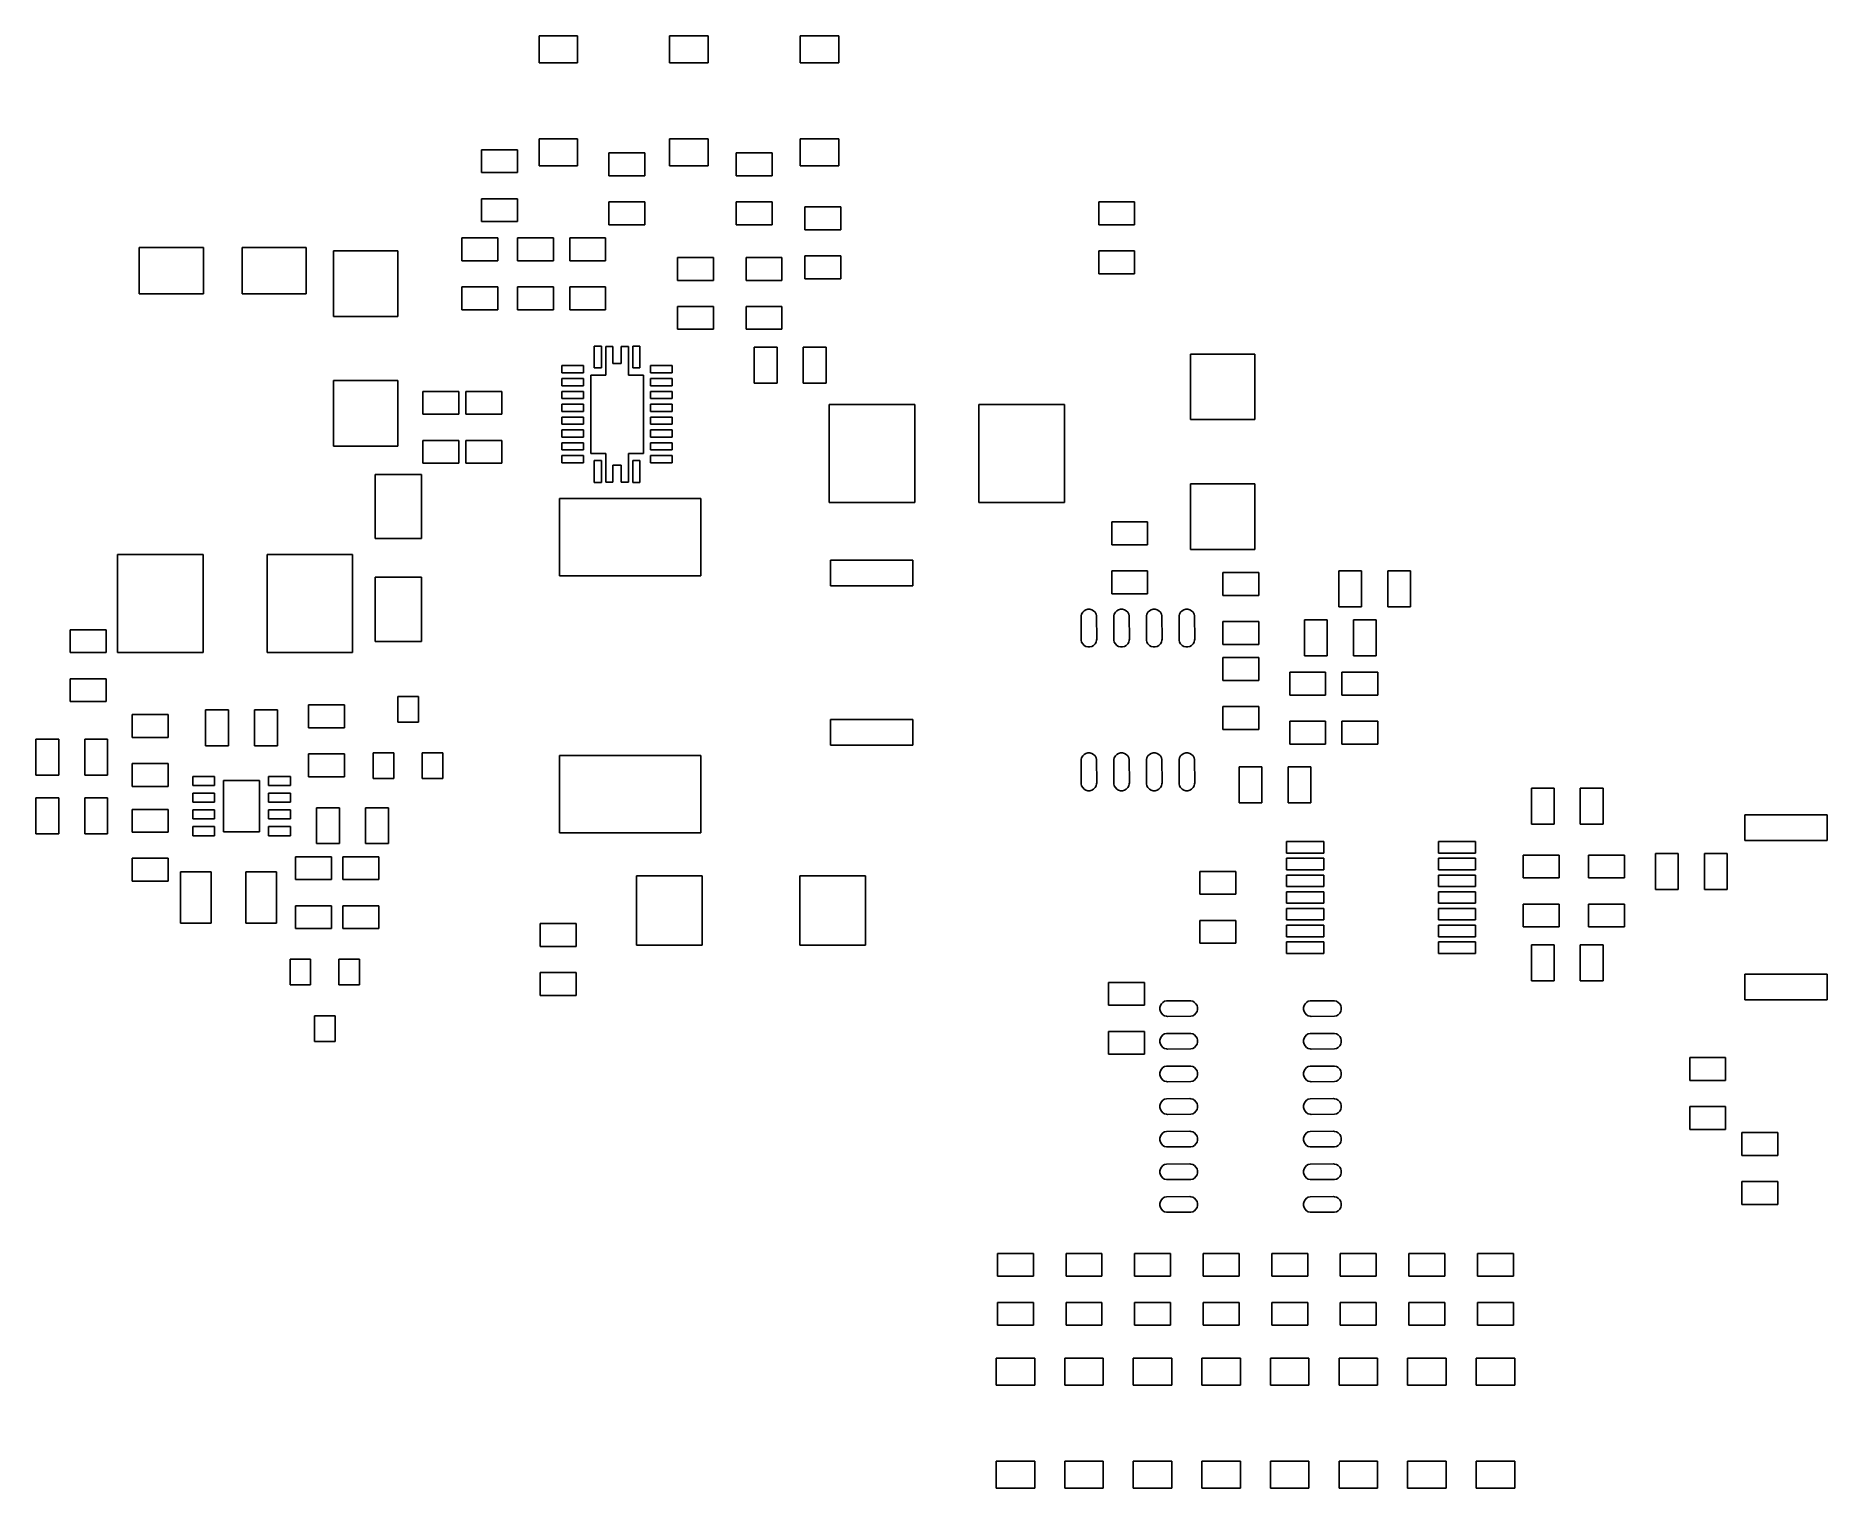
# Model space of a CAD drawing. Extents: x 0.17 to 2.92, y 0.08 to 2.3.
import ezdxf

# ---------------------------------------------------------------- set-up
doc = ezdxf.new("R2010")
doc.units = 0
doc.header["$MEASUREMENT"] = 0
doc.layers.add('BLACK', color=7, linetype='CONTINUOUS')

msp = doc.modelspace()

# ---------------------------------------------------------------- linework, layer by layer
at = {"layer": 'BLACK', "linetype": 'CONTINUOUS'}
for p, q in [((0.9455, 2.2581), (0.9455, 2.2994)), ((0.9455, 2.2994), (1.0045, 2.2994)), ((1.0045, 2.2994), (1.0045, 2.2581)), ((1.1455, 2.2581), (1.1455, 2.2994)), ((1.1455, 2.2994), (1.2045, 2.2994)), ((1.2045, 2.2994), (1.2045, 2.2581)), ((1.3455, 2.2581), (1.3455, 2.2994)), ((1.3455, 2.2994), (1.4045, 2.2994)), ((1.4045, 2.2994), (1.4045, 2.2581)), ((1.0045, 2.2581), (0.9455, 2.2581)), ((1.2045, 2.2581), (1.1455, 2.2581)), ((1.4045, 2.2581), (1.3455, 2.2581)), ((0.9455, 2.1006), (0.9455, 2.1419)), ((0.9455, 2.1419), (1.0045, 2.1419)), ((1.0045, 2.1419), (1.0045, 2.1006)), ((1.1455, 2.1006), (1.1455, 2.1419)), ((1.1455, 2.1419), (1.2045, 2.1419)), ((1.2045, 2.1419), (1.2045, 2.1006)), ((1.3455, 2.1006), (1.3455, 2.1419)), ((1.3455, 2.1419), (1.4045, 2.1419)), ((1.4045, 2.1419), (1.4045, 2.1006)), ((0.8575, 2.09), (0.8575, 2.125)), ((0.8575, 2.125), (0.9125, 2.125)), ((0.9125, 2.125), (0.9125, 2.09)), ((1.0525, 2.085), (1.0525, 2.12)), ((1.0525, 2.12), (1.1075, 2.12)), ((1.1075, 2.12), (1.1075, 2.085)), ((1.2475, 2.085), (1.2475, 2.12)), ((1.2475, 2.12), (1.3025, 2.12)), ((1.3025, 2.12), (1.3025, 2.085)), ((0.9125, 2.09), (0.8575, 2.09)), ((1.0045, 2.1006), (0.9455, 2.1006)), ((1.1075, 2.085), (1.0525, 2.085)), ((1.2045, 2.1006), (1.1455, 2.1006)), ((1.3025, 2.085), (1.2475, 2.085)), ((1.4045, 2.1006), (1.3455, 2.1006)), ((0.8575, 2.015), (0.8575, 2.05)), ((0.8575, 2.05), (0.9125, 2.05)), ((0.9125, 2.05), (0.9125, 2.015)), ((1.0525, 2.01), (1.0525, 2.045)), ((1.0525, 2.045), (1.1075, 2.045)), ((1.1075, 2.045), (1.1075, 2.01)), ((1.2475, 2.01), (1.2475, 2.045)), ((1.2475, 2.045), (1.3025, 2.045)), ((1.3025, 2.045), (1.3025, 2.01)), ((1.3525, 2.0025), (1.3525, 2.0375)), ((1.3525, 2.0375), (1.4075, 2.0375)), ((1.4075, 2.0375), (1.4075, 2.0025)), ((1.8025, 2.01), (1.8025, 2.045)), ((1.8025, 2.045), (1.8575, 2.045)), ((1.8575, 2.045), (1.8575, 2.01)), ((0.9125, 2.015), (0.8575, 2.015)), ((1.1075, 2.01), (1.0525, 2.01)), ((1.3025, 2.01), (1.2475, 2.01)), ((1.4075, 2.0025), (1.3525, 2.0025)), ((1.8575, 2.01), (1.8025, 2.01)), ((0.3334, 1.9045), (0.3334, 1.9754)), ((0.3334, 1.9754), (0.4318, 1.9754)), ((0.4318, 1.9754), (0.4318, 1.9045)), ((0.4908, 1.9045), (0.4908, 1.9754)), ((0.4908, 1.9754), (0.5892, 1.9754)), ((0.5892, 1.9754), (0.5892, 1.9045)), ((0.8275, 1.955), (0.8275, 1.99)), ((0.8275, 1.99), (0.8825, 1.99)), ((0.8825, 1.99), (0.8825, 1.955)), ((0.9125, 1.955), (0.9125, 1.99)), ((0.9125, 1.99), (0.9675, 1.99)), ((0.9675, 1.99), (0.9675, 1.955)), ((0.9925, 1.955), (0.9925, 1.99)), ((0.9925, 1.99), (1.0475, 1.99)), ((1.0475, 1.99), (1.0475, 1.955)), ((0.6308, 1.8698), (0.6308, 1.9702)), ((0.6308, 1.9702), (0.7292, 1.9702)), ((0.7292, 1.9702), (0.7292, 1.8698)), ((0.8825, 1.955), (0.8275, 1.955)), ((0.9675, 1.955), (0.9125, 1.955)), ((1.0475, 1.955), (0.9925, 1.955)), ((1.1575, 1.925), (1.1575, 1.96)), ((1.1575, 1.96), (1.2125, 1.96)), ((1.2125, 1.96), (1.2125, 1.925)), ((1.2625, 1.925), (1.2625, 1.96)), ((1.2625, 1.96), (1.3175, 1.96)), ((1.3175, 1.96), (1.3175, 1.925)), ((1.3525, 1.9275), (1.3525, 1.9625)), ((1.3525, 1.9625), (1.4075, 1.9625)), ((1.4075, 1.9625), (1.4075, 1.9275)), ((1.8025, 1.935), (1.8025, 1.97)), ((1.8025, 1.97), (1.8575, 1.97)), ((1.8575, 1.97), (1.8575, 1.935)), ((1.2125, 1.925), (1.1575, 1.925)), ((1.3175, 1.925), (1.2625, 1.925)), ((1.4075, 1.9275), (1.3525, 1.9275)), ((1.8575, 1.935), (1.8025, 1.935)), ((0.4318, 1.9045), (0.3334, 1.9045)), ((0.5892, 1.9045), (0.4908, 1.9045)), ((0.8275, 1.88), (0.8275, 1.915)), ((0.8275, 1.915), (0.8825, 1.915)), ((0.8825, 1.915), (0.8825, 1.88)), ((0.9125, 1.88), (0.9125, 1.915)), ((0.9125, 1.915), (0.9675, 1.915)), ((0.9675, 1.915), (0.9675, 1.88)), ((0.9925, 1.88), (0.9925, 1.915)), ((0.9925, 1.915), (1.0475, 1.915)), ((1.0475, 1.915), (1.0475, 1.88)), ((0.7292, 1.8698), (0.6308, 1.8698)), ((0.8825, 1.88), (0.8275, 1.88)), ((0.9675, 1.88), (0.9125, 1.88)), ((1.0475, 1.88), (0.9925, 1.88)), ((1.1575, 1.85), (1.1575, 1.885)), ((1.1575, 1.885), (1.2125, 1.885)), ((1.2125, 1.885), (1.2125, 1.85)), ((1.2625, 1.85), (1.2625, 1.885)), ((1.2625, 1.885), (1.3175, 1.885)), ((1.3175, 1.885), (1.3175, 1.85)), ((1.2125, 1.85), (1.1575, 1.85)), ((1.3175, 1.85), (1.2625, 1.85)), ((1.03, 1.7909), (1.03, 1.8243)), ((1.03, 1.8243), (1.041, 1.8243)), ((1.041, 1.8243), (1.041, 1.7909)), ((1.0477, 1.78), (1.0477, 1.8238)), ((1.0477, 1.8238), (1.0587, 1.8238)), ((1.0587, 1.8238), (1.0587, 1.7978)), ((1.0713, 1.7978), (1.0713, 1.8238)), ((1.0713, 1.8238), (1.0823, 1.8238)), ((1.0823, 1.8238), (1.0823, 1.78)), ((1.089, 1.7909), (1.089, 1.8243)), ((1.089, 1.8243), (1.1, 1.8243)), ((1.1, 1.8243), (1.1, 1.7909)), ((1.275, 1.7675), (1.275, 1.8225)), ((1.275, 1.8225), (1.31, 1.8225)), ((1.31, 1.8225), (1.31, 1.7675)), ((1.35, 1.7675), (1.35, 1.8225)), ((1.35, 1.8225), (1.385, 1.8225)), ((1.385, 1.8225), (1.385, 1.7675)), ((1.9433, 1.7117), (1.9433, 1.8121)), ((1.9433, 1.8121), (2.0417, 1.8121)), ((2.0417, 1.8121), (2.0417, 1.7117)), ((0.9804, 1.7834), (0.9804, 1.7944)), ((0.9804, 1.7944), (1.0138, 1.7944)), ((1.0138, 1.7834), (0.9804, 1.7834)), ((1.0138, 1.7944), (1.0138, 1.7834)), ((1.041, 1.7909), (1.03, 1.7909)), ((1.0587, 1.7978), (1.0713, 1.7978)), ((1.1, 1.7909), (1.089, 1.7909)), ((1.1162, 1.7834), (1.1162, 1.7944)), ((1.1162, 1.7944), (1.1496, 1.7944)), ((1.1496, 1.7834), (1.1162, 1.7834)), ((1.1496, 1.7944), (1.1496, 1.7834)), ((0.6308, 1.671), (0.6308, 1.7714)), ((0.6308, 1.7714), (0.7292, 1.7714)), ((0.7292, 1.7714), (0.7292, 1.671)), ((0.9804, 1.7637), (0.9804, 1.7747)), ((0.9804, 1.7747), (1.0138, 1.7747)), ((1.0138, 1.7637), (0.9804, 1.7637)), ((1.0138, 1.7747), (1.0138, 1.7637)), ((1.0246, 1.66), (1.0246, 1.78)), ((1.0246, 1.78), (1.0477, 1.78)), ((1.0823, 1.78), (1.1054, 1.78)), ((1.1054, 1.78), (1.1054, 1.66)), ((1.1162, 1.7637), (1.1162, 1.7747)), ((1.1162, 1.7747), (1.1496, 1.7747)), ((1.1496, 1.7637), (1.1162, 1.7637)), ((1.1496, 1.7747), (1.1496, 1.7637)), ((1.31, 1.7675), (1.275, 1.7675)), ((1.385, 1.7675), (1.35, 1.7675)), ((0.7675, 1.72), (0.7675, 1.755)), ((0.7675, 1.755), (0.8225, 1.755)), ((0.8225, 1.755), (0.8225, 1.72)), ((0.8335, 1.72), (0.8335, 1.755)), ((0.8335, 1.755), (0.8885, 1.755)), ((0.8885, 1.755), (0.8885, 1.72)), ((0.9804, 1.744), (0.9804, 1.755)), ((0.9804, 1.755), (1.0138, 1.755)), ((1.0138, 1.744), (0.9804, 1.744)), ((0.9804, 1.7243), (0.9804, 1.7354)), ((0.9804, 1.7354), (1.0138, 1.7354)), ((1.0138, 1.755), (1.0138, 1.744)), ((1.0138, 1.7354), (1.0138, 1.7243)), ((1.1162, 1.744), (1.1162, 1.755)), ((1.1162, 1.755), (1.1496, 1.755)), ((1.1496, 1.744), (1.1162, 1.744)), ((1.1162, 1.7243), (1.1162, 1.7354)), ((1.1162, 1.7354), (1.1496, 1.7354)), ((1.1496, 1.755), (1.1496, 1.744)), ((1.1496, 1.7354), (1.1496, 1.7243)), ((1.3899, 1.585), (1.3899, 1.735)), ((1.3899, 1.735), (1.521, 1.735)), ((1.521, 1.735), (1.521, 1.585)), ((1.619, 1.585), (1.619, 1.735)), ((1.619, 1.735), (1.7501, 1.735)), ((1.7501, 1.735), (1.7501, 1.585)), ((0.8225, 1.72), (0.7675, 1.72)), ((0.8885, 1.72), (0.8335, 1.72)), ((1.0138, 1.7243), (0.9804, 1.7243)), ((0.9804, 1.7046), (0.9804, 1.7157)), ((0.9804, 1.7157), (1.0138, 1.7157)), ((1.0138, 1.7046), (0.9804, 1.7046)), ((1.0138, 1.7157), (1.0138, 1.7046)), ((1.1496, 1.7243), (1.1162, 1.7243)), ((1.1162, 1.7046), (1.1162, 1.7157)), ((1.1162, 1.7157), (1.1496, 1.7157)), ((1.1496, 1.7046), (1.1162, 1.7046)), ((1.1496, 1.7157), (1.1496, 1.7046)), ((2.0417, 1.7117), (1.9433, 1.7117)), ((0.7675, 1.645), (0.7675, 1.68)), ((0.7675, 1.68), (0.8225, 1.68)), ((0.8225, 1.68), (0.8225, 1.645)), ((0.8335, 1.645), (0.8335, 1.68)), ((0.8335, 1.68), (0.8885, 1.68)), ((0.8885, 1.68), (0.8885, 1.645)), ((0.9804, 1.685), (0.9804, 1.696)), ((0.9804, 1.696), (1.0138, 1.696)), ((1.0138, 1.685), (0.9804, 1.685)), ((0.9804, 1.6653), (0.9804, 1.6763)), ((0.9804, 1.6763), (1.0138, 1.6763)), ((1.0138, 1.696), (1.0138, 1.685)), ((1.0138, 1.6763), (1.0138, 1.6653)), ((1.1162, 1.685), (1.1162, 1.696)), ((1.1162, 1.696), (1.1496, 1.696)), ((1.1496, 1.685), (1.1162, 1.685)), ((1.1162, 1.6653), (1.1162, 1.6763)), ((1.1162, 1.6763), (1.1496, 1.6763)), ((1.1496, 1.696), (1.1496, 1.685)), ((1.1496, 1.6763), (1.1496, 1.6653)), ((0.7292, 1.671), (0.6308, 1.671)), ((1.0138, 1.6653), (0.9804, 1.6653)), ((0.9804, 1.6456), (0.9804, 1.6566)), ((0.9804, 1.6566), (1.0138, 1.6566)), ((1.0138, 1.6566), (1.0138, 1.6456)), ((1.0477, 1.66), (1.0246, 1.66)), ((1.03, 1.6157), (1.03, 1.6491)), ((1.03, 1.6491), (1.041, 1.6491)), ((1.041, 1.6491), (1.041, 1.6157)), ((1.0477, 1.6162), (1.0477, 1.66)), ((1.1054, 1.66), (1.0823, 1.66)), ((1.0823, 1.66), (1.0823, 1.6162)), ((1.089, 1.6157), (1.089, 1.6491)), ((1.089, 1.6491), (1.1, 1.6491)), ((1.1, 1.6491), (1.1, 1.6157)), ((1.1496, 1.6653), (1.1162, 1.6653)), ((1.1162, 1.6456), (1.1162, 1.6566)), ((1.1162, 1.6566), (1.1496, 1.6566)), ((1.1496, 1.6566), (1.1496, 1.6456)), ((0.6946, 1.5295), (0.6946, 1.6279)), ((0.6946, 1.6279), (0.7654, 1.6279)), ((0.7654, 1.6279), (0.7654, 1.5295)), ((0.8225, 1.645), (0.7675, 1.645)), ((0.8885, 1.645), (0.8335, 1.645)), ((1.0138, 1.6456), (0.9804, 1.6456)), ((1.0713, 1.6422), (1.0587, 1.6422)), ((1.0587, 1.6422), (1.0587, 1.6162)), ((1.0713, 1.6162), (1.0713, 1.6422)), ((1.1496, 1.6456), (1.1162, 1.6456)), ((1.041, 1.6157), (1.03, 1.6157)), ((1.0587, 1.6162), (1.0477, 1.6162)), ((1.0823, 1.6162), (1.0713, 1.6162)), ((1.1, 1.6157), (1.089, 1.6157)), ((1.9433, 1.5129), (1.9433, 1.6133)), ((1.9433, 1.6133), (2.0417, 1.6133)), ((2.0417, 1.6133), (2.0417, 1.5129)), ((0.9767, 1.4728), (0.9767, 1.5909)), ((0.9767, 1.5909), (1.1933, 1.5909)), ((1.1933, 1.5909), (1.1933, 1.4728)), ((1.521, 1.585), (1.3899, 1.585)), ((1.7501, 1.585), (1.619, 1.585)), ((1.8225, 1.52), (1.8225, 1.555)), ((1.8225, 1.555), (1.8775, 1.555)), ((1.8775, 1.555), (1.8775, 1.52)), ((0.7654, 1.5295), (0.6946, 1.5295)), ((1.8775, 1.52), (1.8225, 1.52)), ((2.0417, 1.5129), (1.9433, 1.5129)), ((0.2999, 1.355), (0.2999, 1.505)), ((0.2999, 1.505), (0.431, 1.505)), ((0.431, 1.505), (0.431, 1.355)), ((0.529, 1.355), (0.529, 1.505)), ((0.529, 1.505), (0.6601, 1.505)), ((0.6601, 1.505), (0.6601, 1.355)), ((1.392, 1.4574), (1.392, 1.4967)), ((1.392, 1.4967), (1.518, 1.4967)), ((1.518, 1.4967), (1.518, 1.4574)), ((0.6946, 1.3721), (0.6946, 1.4705)), ((0.6946, 1.4705), (0.7654, 1.4705)), ((0.7654, 1.4705), (0.7654, 1.3721)), ((1.1933, 1.4728), (0.9767, 1.4728)), ((1.518, 1.4574), (1.392, 1.4574)), ((1.8225, 1.445), (1.8225, 1.48)), ((1.8225, 1.48), (1.8775, 1.48)), ((1.8775, 1.48), (1.8775, 1.445)), ((1.9925, 1.4425), (1.9925, 1.4775)), ((1.9925, 1.4775), (2.0475, 1.4775)), ((2.0475, 1.4775), (2.0475, 1.4425)), ((2.17, 1.425), (2.17, 1.48)), ((2.17, 1.48), (2.205, 1.48)), ((2.205, 1.48), (2.205, 1.425)), ((2.245, 1.425), (2.245, 1.48)), ((2.245, 1.48), (2.28, 1.48)), ((2.28, 1.48), (2.28, 1.425)), ((1.8775, 1.445), (1.8225, 1.445)), ((2.0475, 1.4425), (1.9925, 1.4425)), ((1.7755, 1.4095), (1.7756, 1.4111)), ((1.7756, 1.3739), (1.7755, 1.4095)), ((1.7756, 1.4111), (1.7764, 1.4141)), ((1.7764, 1.4141), (1.778, 1.4168)), ((1.778, 1.4168), (1.7802, 1.419)), ((1.7802, 1.419), (1.7829, 1.4206)), ((1.7829, 1.4206), (1.7859, 1.4214)), ((1.7859, 1.4214), (1.7891, 1.4214)), ((1.7891, 1.4214), (1.7921, 1.4206)), ((1.7921, 1.4206), (1.7948, 1.419)), ((1.7948, 1.419), (1.797, 1.4168)), ((1.797, 1.4168), (1.7986, 1.4141)), ((1.7986, 1.4141), (1.7994, 1.4111)), ((1.7994, 1.4111), (1.7995, 1.3755)), ((1.8255, 1.4095), (1.8256, 1.4111)), ((1.8256, 1.3739), (1.8255, 1.4095)), ((1.8256, 1.4111), (1.8264, 1.4141)), ((1.8264, 1.4141), (1.828, 1.4168)), ((1.828, 1.4168), (1.8302, 1.419)), ((1.8302, 1.419), (1.8329, 1.4206)), ((1.8329, 1.4206), (1.8359, 1.4214)), ((1.8359, 1.4214), (1.8391, 1.4214)), ((1.8391, 1.4214), (1.8421, 1.4206)), ((1.8421, 1.4206), (1.8448, 1.419)), ((1.8448, 1.419), (1.847, 1.4168)), ((1.847, 1.4168), (1.8486, 1.4141)), ((1.8486, 1.4141), (1.8494, 1.4111)), ((1.8494, 1.4111), (1.8495, 1.3755)), ((1.8755, 1.4095), (1.8756, 1.4111)), ((1.8756, 1.3739), (1.8755, 1.4095)), ((1.8756, 1.4111), (1.8764, 1.4141)), ((1.8764, 1.4141), (1.878, 1.4168)), ((1.878, 1.4168), (1.8802, 1.419)), ((1.8802, 1.419), (1.8829, 1.4206)), ((1.8829, 1.4206), (1.8859, 1.4214)), ((1.8859, 1.4214), (1.8891, 1.4214)), ((1.8891, 1.4214), (1.8921, 1.4206)), ((1.8921, 1.4206), (1.8948, 1.419)), ((1.8948, 1.419), (1.897, 1.4168)), ((1.897, 1.4168), (1.8986, 1.4141)), ((1.8986, 1.4141), (1.8994, 1.4111)), ((1.8994, 1.4111), (1.8995, 1.3755)), ((1.9255, 1.4095), (1.9256, 1.4111)), ((1.9256, 1.3739), (1.9255, 1.4095)), ((1.9256, 1.4111), (1.9264, 1.4141)), ((1.9264, 1.4141), (1.928, 1.4168)), ((1.928, 1.4168), (1.9302, 1.419)), ((1.9302, 1.419), (1.9329, 1.4206)), ((1.9329, 1.4206), (1.9359, 1.4214)), ((1.9359, 1.4214), (1.9391, 1.4214)), ((1.9391, 1.4214), (1.9421, 1.4206)), ((1.9421, 1.4206), (1.9448, 1.419)), ((1.9448, 1.419), (1.947, 1.4168)), ((1.947, 1.4168), (1.9486, 1.4141)), ((1.9486, 1.4141), (1.9494, 1.4111)), ((1.9494, 1.4111), (1.9495, 1.3755)), ((1.9925, 1.3675), (1.9925, 1.4025)), ((1.9925, 1.4025), (2.0475, 1.4025)), ((2.0475, 1.4025), (2.0475, 1.3675)), ((2.1175, 1.35), (2.1175, 1.405)), ((2.1175, 1.405), (2.1525, 1.405)), ((2.1525, 1.405), (2.1525, 1.35)), ((2.205, 1.425), (2.17, 1.425)), ((2.1925, 1.35), (2.1925, 1.405)), ((2.1925, 1.405), (2.2275, 1.405)), ((2.2275, 1.405), (2.2275, 1.35)), ((2.28, 1.425), (2.245, 1.425)), ((0.2275, 1.355), (0.2275, 1.39)), ((0.2275, 1.39), (0.2825, 1.39)), ((0.2825, 1.39), (0.2825, 1.355)), ((0.7654, 1.3721), (0.6946, 1.3721)), ((1.7764, 1.3709), (1.7756, 1.3739)), ((1.7994, 1.3739), (1.7986, 1.3709)), ((1.7995, 1.3755), (1.7994, 1.3739)), ((1.8264, 1.3709), (1.8256, 1.3739)), ((1.8494, 1.3739), (1.8486, 1.3709)), ((1.8495, 1.3755), (1.8494, 1.3739)), ((1.8764, 1.3709), (1.8756, 1.3739)), ((1.8994, 1.3739), (1.8986, 1.3709)), ((1.8995, 1.3755), (1.8994, 1.3739)), ((1.9264, 1.3709), (1.9256, 1.3739)), ((1.9494, 1.3739), (1.9486, 1.3709)), ((1.9495, 1.3755), (1.9494, 1.3739)), ((0.2825, 1.355), (0.2275, 1.355)), ((0.431, 1.355), (0.2999, 1.355)), ((0.6601, 1.355), (0.529, 1.355)), ((1.778, 1.3682), (1.7764, 1.3709)), ((1.7802, 1.366), (1.778, 1.3682)), ((1.7829, 1.3644), (1.7802, 1.366)), ((1.7859, 1.3636), (1.7829, 1.3644)), ((1.7891, 1.3636), (1.7859, 1.3636)), ((1.7921, 1.3644), (1.7891, 1.3636)), ((1.7948, 1.366), (1.7921, 1.3644)), ((1.797, 1.3682), (1.7948, 1.366)), ((1.7986, 1.3709), (1.797, 1.3682)), ((1.828, 1.3682), (1.8264, 1.3709)), ((1.8302, 1.366), (1.828, 1.3682)), ((1.8329, 1.3644), (1.8302, 1.366)), ((1.8359, 1.3636), (1.8329, 1.3644)), ((1.8391, 1.3636), (1.8359, 1.3636)), ((1.8421, 1.3644), (1.8391, 1.3636)), ((1.8448, 1.366), (1.8421, 1.3644)), ((1.847, 1.3682), (1.8448, 1.366)), ((1.8486, 1.3709), (1.847, 1.3682)), ((1.878, 1.3682), (1.8764, 1.3709)), ((1.8802, 1.366), (1.878, 1.3682)), ((1.8829, 1.3644), (1.8802, 1.366)), ((1.8859, 1.3636), (1.8829, 1.3644)), ((1.8891, 1.3636), (1.8859, 1.3636)), ((1.8921, 1.3644), (1.8891, 1.3636)), ((1.8948, 1.366), (1.8921, 1.3644)), ((1.897, 1.3682), (1.8948, 1.366)), ((1.8986, 1.3709), (1.897, 1.3682)), ((1.928, 1.3682), (1.9264, 1.3709)), ((1.9302, 1.366), (1.928, 1.3682)), ((1.9329, 1.3644), (1.9302, 1.366)), ((1.9359, 1.3636), (1.9329, 1.3644)), ((1.9391, 1.3636), (1.9359, 1.3636)), ((1.9421, 1.3644), (1.9391, 1.3636)), ((1.9448, 1.366), (1.9421, 1.3644)), ((1.947, 1.3682), (1.9448, 1.366)), ((1.9486, 1.3709), (1.947, 1.3682)), ((2.0475, 1.3675), (1.9925, 1.3675)), ((1.9925, 1.3125), (1.9925, 1.3475)), ((1.9925, 1.3475), (2.0475, 1.3475)), ((2.0475, 1.3475), (2.0475, 1.3125)), ((2.1525, 1.35), (2.1175, 1.35)), ((2.2275, 1.35), (2.1925, 1.35)), ((2.095, 1.29), (2.095, 1.325)), ((2.095, 1.325), (2.15, 1.325)), ((2.15, 1.325), (2.15, 1.29)), ((2.175, 1.29), (2.175, 1.325)), ((2.175, 1.325), (2.23, 1.325)), ((2.23, 1.325), (2.23, 1.29)), ((0.2275, 1.28), (0.2275, 1.315)), ((0.2275, 1.315), (0.2825, 1.315)), ((0.2825, 1.315), (0.2825, 1.28)), ((2.0475, 1.3125), (1.9925, 1.3125)), ((2.15, 1.29), (2.095, 1.29)), ((2.23, 1.29), (2.175, 1.29)), ((0.2825, 1.28), (0.2275, 1.28)), ((0.435, 1.2125), (0.435, 1.2675)), ((0.435, 1.2675), (0.47, 1.2675)), ((0.47, 1.2675), (0.47, 1.2125)), ((0.51, 1.2125), (0.51, 1.2675)), ((0.51, 1.2675), (0.545, 1.2675)), ((0.545, 1.2675), (0.545, 1.2125)), ((0.5925, 1.24), (0.5925, 1.275)), ((0.5925, 1.275), (0.6475, 1.275)), ((0.6475, 1.275), (0.6475, 1.24)), ((0.7292, 1.2486), (0.7292, 1.288)), ((0.7292, 1.288), (0.7608, 1.288)), ((0.7608, 1.288), (0.7608, 1.2486)), ((1.9925, 1.2375), (1.9925, 1.2725)), ((1.9925, 1.2725), (2.0475, 1.2725)), ((2.0475, 1.2725), (2.0475, 1.2375)), ((0.3225, 1.225), (0.3225, 1.26)), ((0.3225, 1.26), (0.3775, 1.26)), ((0.3775, 1.26), (0.3775, 1.225)), ((0.6475, 1.24), (0.5925, 1.24)), ((0.7608, 1.2486), (0.7292, 1.2486)), ((1.392, 1.2133), (1.392, 1.2526)), ((1.392, 1.2526), (1.518, 1.2526)), ((1.518, 1.2526), (1.518, 1.2133)), ((2.0475, 1.2375), (1.9925, 1.2375)), ((2.095, 1.215), (2.095, 1.25)), ((2.095, 1.25), (2.15, 1.25)), ((2.15, 1.25), (2.15, 1.215)), ((2.175, 1.215), (2.175, 1.25)), ((2.175, 1.25), (2.23, 1.25)), ((2.23, 1.25), (2.23, 1.215)), ((0.175, 1.1675), (0.175, 1.2225)), ((0.175, 1.2225), (0.21, 1.2225)), ((0.21, 1.2225), (0.21, 1.1675)), ((0.25, 1.1675), (0.25, 1.2225)), ((0.25, 1.2225), (0.285, 1.2225)), ((0.285, 1.2225), (0.285, 1.1675)), ((0.3775, 1.225), (0.3225, 1.225)), ((0.47, 1.2125), (0.435, 1.2125)), ((0.545, 1.2125), (0.51, 1.2125)), ((1.518, 1.2133), (1.392, 1.2133)), ((2.15, 1.215), (2.095, 1.215)), ((2.23, 1.215), (2.175, 1.215)), ((0.3225, 1.15), (0.3225, 1.185)), ((0.3225, 1.185), (0.3775, 1.185)), ((0.3775, 1.185), (0.3775, 1.15)), ((0.5925, 1.165), (0.5925, 1.2)), ((0.5925, 1.2), (0.6475, 1.2)), ((0.6475, 1.2), (0.6475, 1.165)), ((0.6917, 1.162), (0.6917, 1.2014)), ((0.6917, 1.2014), (0.7232, 1.2014)), ((0.7232, 1.2014), (0.7232, 1.162)), ((0.7667, 1.162), (0.7667, 1.2014)), ((0.7667, 1.2014), (0.7983, 1.2014)), ((0.7983, 1.2014), (0.7983, 1.162)), ((0.9767, 1.0791), (0.9767, 1.1972)), ((0.9767, 1.1972), (1.1933, 1.1972)), ((1.1933, 1.1972), (1.1933, 1.0791)), ((1.7755, 1.1895), (1.7756, 1.1911)), ((1.7756, 1.1539), (1.7755, 1.1895)), ((1.7756, 1.1911), (1.7764, 1.1941)), ((1.7764, 1.1941), (1.778, 1.1968)), ((1.778, 1.1968), (1.7802, 1.199)), ((1.7802, 1.199), (1.7829, 1.2006)), ((1.7829, 1.2006), (1.7859, 1.2014)), ((1.7859, 1.2014), (1.7891, 1.2014)), ((1.7891, 1.2014), (1.7921, 1.2006)), ((1.7921, 1.2006), (1.7948, 1.199)), ((1.7948, 1.199), (1.797, 1.1968)), ((1.797, 1.1968), (1.7986, 1.1941)), ((1.7986, 1.1941), (1.7994, 1.1911)), ((1.7994, 1.1911), (1.7995, 1.1555)), ((1.8255, 1.1895), (1.8256, 1.1911)), ((1.8256, 1.1539), (1.8255, 1.1895)), ((1.8256, 1.1911), (1.8264, 1.1941)), ((1.8264, 1.1941), (1.828, 1.1968)), ((1.828, 1.1968), (1.8302, 1.199)), ((1.8302, 1.199), (1.8329, 1.2006)), ((1.8329, 1.2006), (1.8359, 1.2014)), ((1.8359, 1.2014), (1.8391, 1.2014)), ((1.8391, 1.2014), (1.8421, 1.2006)), ((1.8421, 1.2006), (1.8448, 1.199)), ((1.8448, 1.199), (1.847, 1.1968)), ((1.847, 1.1968), (1.8486, 1.1941)), ((1.8486, 1.1941), (1.8494, 1.1911)), ((1.8494, 1.1911), (1.8495, 1.1555)), ((1.8755, 1.1895), (1.8756, 1.1911)), ((1.8756, 1.1539), (1.8755, 1.1895)), ((1.8756, 1.1911), (1.8764, 1.1941)), ((1.8764, 1.1941), (1.878, 1.1968)), ((1.878, 1.1968), (1.8802, 1.199)), ((1.8802, 1.199), (1.8829, 1.2006)), ((1.8829, 1.2006), (1.8859, 1.2014)), ((1.8859, 1.2014), (1.8891, 1.2014)), ((1.8891, 1.2014), (1.8921, 1.2006)), ((1.8921, 1.2006), (1.8948, 1.199)), ((1.8948, 1.199), (1.897, 1.1968)), ((1.897, 1.1968), (1.8986, 1.1941)), ((1.8986, 1.1941), (1.8994, 1.1911)), ((1.8994, 1.1911), (1.8995, 1.1555)), ((1.9255, 1.1895), (1.9256, 1.1911)), ((1.9256, 1.1539), (1.9255, 1.1895)), ((1.9256, 1.1911), (1.9264, 1.1941)), ((1.9264, 1.1941), (1.928, 1.1968)), ((1.928, 1.1968), (1.9302, 1.199)), ((1.9302, 1.199), (1.9329, 1.2006)), ((1.9329, 1.2006), (1.9359, 1.2014)), ((1.9359, 1.2014), (1.9391, 1.2014)), ((1.9391, 1.2014), (1.9421, 1.2006)), ((1.9421, 1.2006), (1.9448, 1.199)), ((1.9448, 1.199), (1.947, 1.1968)), ((1.947, 1.1968), (1.9486, 1.1941)), ((1.9486, 1.1941), (1.9494, 1.1911)), ((1.9494, 1.1911), (1.9495, 1.1555)), ((2.0175, 1.125), (2.0175, 1.18)), ((2.0175, 1.18), (2.0525, 1.18)), ((2.0525, 1.18), (2.0525, 1.125)), ((2.0925, 1.125), (2.0925, 1.18)), ((2.0925, 1.18), (2.1275, 1.18)), ((2.1275, 1.18), (2.1275, 1.125)), ((0.21, 1.1675), (0.175, 1.1675)), ((0.285, 1.1675), (0.25, 1.1675)), ((0.4152, 1.1515), (0.4152, 1.1653)), ((0.4152, 1.1653), (0.4487, 1.1653)), ((0.4487, 1.1653), (0.4487, 1.1515)), ((0.4624, 1.0806), (0.4624, 1.1594)), ((0.4624, 1.1594), (0.5176, 1.1594)), ((0.5176, 1.1594), (0.5176, 1.0806)), ((0.5313, 1.1515), (0.5313, 1.1653)), ((0.5313, 1.1653), (0.5648, 1.1653)), ((0.5648, 1.1653), (0.5648, 1.1515)), ((0.6475, 1.165), (0.5925, 1.165)), ((0.7232, 1.162), (0.6917, 1.162)), ((0.7983, 1.162), (0.7667, 1.162)), ((1.7764, 1.1509), (1.7756, 1.1539)), ((1.7994, 1.1539), (1.7986, 1.1509)), ((1.7995, 1.1555), (1.7994, 1.1539)), ((1.8264, 1.1509), (1.8256, 1.1539)), ((1.8494, 1.1539), (1.8486, 1.1509)), ((1.8495, 1.1555), (1.8494, 1.1539)), ((1.8764, 1.1509), (1.8756, 1.1539)), ((1.8994, 1.1539), (1.8986, 1.1509)), ((1.8995, 1.1555), (1.8994, 1.1539)), ((1.9264, 1.1509), (1.9256, 1.1539)), ((1.9494, 1.1539), (1.9486, 1.1509)), ((1.9495, 1.1555), (1.9494, 1.1539)), ((0.175, 1.0775), (0.175, 1.1325)), ((0.175, 1.1325), (0.21, 1.1325)), ((0.21, 1.1325), (0.21, 1.0775)), ((0.25, 1.0775), (0.25, 1.1325)), ((0.25, 1.1325), (0.285, 1.1325)), ((0.285, 1.1325), (0.285, 1.0775)), ((0.3775, 1.15), (0.3225, 1.15)), ((0.4487, 1.1515), (0.4152, 1.1515)), ((0.4152, 1.1259), (0.4152, 1.1397)), ((0.4152, 1.1397), (0.4487, 1.1397)), ((0.4487, 1.1259), (0.4152, 1.1259)), ((0.4487, 1.1397), (0.4487, 1.1259)), ((0.5648, 1.1515), (0.5313, 1.1515)), ((0.5313, 1.1259), (0.5313, 1.1397)), ((0.5313, 1.1397), (0.5648, 1.1397)), ((0.5648, 1.1259), (0.5313, 1.1259)), ((0.5648, 1.1397), (0.5648, 1.1259)), ((1.778, 1.1482), (1.7764, 1.1509)), ((1.7802, 1.146), (1.778, 1.1482)), ((1.7829, 1.1444), (1.7802, 1.146)), ((1.7859, 1.1436), (1.7829, 1.1444)), ((1.7891, 1.1436), (1.7859, 1.1436)), ((1.7921, 1.1444), (1.7891, 1.1436)), ((1.7948, 1.146), (1.7921, 1.1444)), ((1.797, 1.1482), (1.7948, 1.146)), ((1.7986, 1.1509), (1.797, 1.1482)), ((1.828, 1.1482), (1.8264, 1.1509)), ((1.8302, 1.146), (1.828, 1.1482)), ((1.8329, 1.1444), (1.8302, 1.146)), ((1.8359, 1.1436), (1.8329, 1.1444)), ((1.8391, 1.1436), (1.8359, 1.1436)), ((1.8421, 1.1444), (1.8391, 1.1436)), ((1.8448, 1.146), (1.8421, 1.1444)), ((1.847, 1.1482), (1.8448, 1.146)), ((1.8486, 1.1509), (1.847, 1.1482)), ((1.878, 1.1482), (1.8764, 1.1509)), ((1.8802, 1.146), (1.878, 1.1482)), ((1.8829, 1.1444), (1.8802, 1.146)), ((1.8859, 1.1436), (1.8829, 1.1444)), ((1.8891, 1.1436), (1.8859, 1.1436)), ((1.8921, 1.1444), (1.8891, 1.1436)), ((1.8948, 1.146), (1.8921, 1.1444)), ((1.897, 1.1482), (1.8948, 1.146)), ((1.8986, 1.1509), (1.897, 1.1482)), ((1.928, 1.1482), (1.9264, 1.1509)), ((1.9302, 1.146), (1.928, 1.1482)), ((1.9329, 1.1444), (1.9302, 1.146)), ((1.9359, 1.1436), (1.9329, 1.1444)), ((1.9391, 1.1436), (1.9359, 1.1436)), ((1.9421, 1.1444), (1.9391, 1.1436)), ((1.9448, 1.146), (1.9421, 1.1444)), ((1.947, 1.1482), (1.9448, 1.146)), ((1.9486, 1.1509), (1.947, 1.1482)), ((2.0525, 1.125), (2.0175, 1.125)), ((2.1275, 1.125), (2.0925, 1.125)), ((2.465, 1.0925), (2.465, 1.1475)), ((2.465, 1.1475), (2.5, 1.1475)), ((2.5, 1.1475), (2.5, 1.0925)), ((2.54, 1.0925), (2.54, 1.1475)), ((2.54, 1.1475), (2.575, 1.1475)), ((2.575, 1.1475), (2.575, 1.0925)), ((0.3225, 1.08), (0.3225, 1.115)), ((0.3225, 1.115), (0.3775, 1.115)), ((0.3775, 1.115), (0.3775, 1.08)), ((0.4152, 1.1003), (0.4152, 1.1141)), ((0.4152, 1.1141), (0.4487, 1.1141)), ((0.4487, 1.1003), (0.4152, 1.1003)), ((0.4487, 1.1141), (0.4487, 1.1003)), ((0.5313, 1.1003), (0.5313, 1.1141)), ((0.5313, 1.1141), (0.5648, 1.1141)), ((0.5648, 1.1003), (0.5313, 1.1003)), ((0.5648, 1.1141), (0.5648, 1.1003)), ((0.605, 1.0625), (0.605, 1.1175)), ((0.605, 1.1175), (0.64, 1.1175)), ((0.64, 1.1175), (0.64, 1.0625)), ((0.68, 1.0625), (0.68, 1.1175)), ((0.68, 1.1175), (0.715, 1.1175)), ((0.715, 1.1175), (0.715, 1.0625)), ((2.792, 1.0674), (2.792, 1.1067)), ((2.792, 1.1067), (2.918, 1.1067)), ((2.918, 1.1067), (2.918, 1.0674)), ((0.21, 1.0775), (0.175, 1.0775)), ((0.285, 1.0775), (0.25, 1.0775)), ((0.3775, 1.08), (0.3225, 1.08)), ((0.4152, 1.0747), (0.4152, 1.0885)), ((0.4152, 1.0885), (0.4487, 1.0885)), ((0.4487, 1.0747), (0.4152, 1.0747)), ((0.4487, 1.0885), (0.4487, 1.0747)), ((0.5176, 1.0806), (0.4624, 1.0806)), ((0.5313, 1.0747), (0.5313, 1.0885)), ((0.5313, 1.0885), (0.5648, 1.0885)), ((0.5648, 1.0747), (0.5313, 1.0747)), ((0.5648, 1.0885), (0.5648, 1.0747)), ((1.1933, 1.0791), (0.9767, 1.0791)), ((2.5, 1.0925), (2.465, 1.0925)), ((2.575, 1.0925), (2.54, 1.0925)), ((0.5725, 1.0075), (0.5725, 1.0425)), ((0.5725, 1.0425), (0.6275, 1.0425)), ((0.64, 1.0625), (0.605, 1.0625)), ((0.6275, 1.0425), (0.6275, 1.0075)), ((0.645, 1.0075), (0.645, 1.0425)), ((0.645, 1.0425), (0.7, 1.0425)), ((0.715, 1.0625), (0.68, 1.0625)), ((0.7, 1.0425), (0.7, 1.0075)), ((2.0903, 1.0479), (2.0903, 1.0656)), ((2.0903, 1.0656), (2.1474, 1.0656)), ((2.1474, 1.0479), (2.0903, 1.0479)), ((2.1474, 1.0656), (2.1474, 1.0479)), ((2.3226, 1.0479), (2.3226, 1.0656)), ((2.3226, 1.0656), (2.3797, 1.0656)), ((2.3797, 1.0479), (2.3226, 1.0479)), ((2.3797, 1.0656), (2.3797, 1.0479)), ((2.4525, 1.01), (2.4525, 1.045)), ((2.4525, 1.045), (2.5075, 1.045)), ((2.5075, 1.045), (2.5075, 1.01)), ((2.5525, 1.01), (2.5525, 1.045)), ((2.5525, 1.045), (2.6075, 1.045)), ((2.6075, 1.045), (2.6075, 1.01)), ((2.655, 0.9925), (2.655, 1.0475)), ((2.655, 1.0475), (2.69, 1.0475)), ((2.69, 1.0475), (2.69, 0.9925)), ((2.73, 0.9925), (2.73, 1.0475)), ((2.73, 1.0475), (2.765, 1.0475)), ((2.765, 1.0475), (2.765, 0.9925)), ((2.918, 1.0674), (2.792, 1.0674)), ((0.3225, 1.005), (0.3225, 1.04)), ((0.3225, 1.04), (0.3775, 1.04)), ((0.3775, 1.04), (0.3775, 1.005)), ((0.3964, 0.9406), (0.3964, 1.0194)), ((0.3964, 1.0194), (0.4436, 1.0194)), ((0.4436, 1.0194), (0.4436, 0.9406)), ((0.4964, 0.9406), (0.4964, 1.0194)), ((0.4964, 1.0194), (0.5436, 1.0194)), ((0.5436, 1.0194), (0.5436, 0.9406)), ((1.9575, 0.985), (1.9575, 1.02)), ((1.9575, 1.02), (2.0125, 1.02)), ((2.0125, 1.02), (2.0125, 0.985)), ((2.0903, 1.0223), (2.0903, 1.04)), ((2.0903, 1.04), (2.1474, 1.04)), ((2.1474, 1.0223), (2.0903, 1.0223)), ((2.1474, 1.04), (2.1474, 1.0223)), ((2.3226, 1.0223), (2.3226, 1.04)), ((2.3226, 1.04), (2.3797, 1.04)), ((2.3797, 1.0223), (2.3226, 1.0223)), ((2.3797, 1.04), (2.3797, 1.0223)), ((0.3775, 1.005), (0.3225, 1.005)), ((0.6275, 1.0075), (0.5725, 1.0075)), ((0.7, 1.0075), (0.645, 1.0075)), ((1.0948, 0.9068), (1.0948, 1.0131)), ((1.0948, 1.0131), (1.1952, 1.0131)), ((1.1952, 1.0131), (1.1952, 0.9068)), ((1.3448, 0.9068), (1.3448, 1.0131)), ((1.3448, 1.0131), (1.4452, 1.0131)), ((1.4452, 1.0131), (1.4452, 0.9068)), ((2.0903, 0.9967), (2.0903, 1.0144)), ((2.0903, 1.0144), (2.1474, 1.0144)), ((2.1474, 0.9967), (2.0903, 0.9967)), ((2.0903, 0.9711), (2.0903, 0.9889)), ((2.0903, 0.9889), (2.1474, 0.9889)), ((2.1474, 1.0144), (2.1474, 0.9967)), ((2.1474, 0.9889), (2.1474, 0.9711)), ((2.3226, 0.9967), (2.3226, 1.0144)), ((2.3226, 1.0144), (2.3797, 1.0144)), ((2.3797, 0.9967), (2.3226, 0.9967)), ((2.3226, 0.9711), (2.3226, 0.9889)), ((2.3226, 0.9889), (2.3797, 0.9889)), ((2.3797, 1.0144), (2.3797, 0.9967)), ((2.3797, 0.9889), (2.3797, 0.9711)), ((2.5075, 1.01), (2.4525, 1.01)), ((2.6075, 1.01), (2.5525, 1.01)), ((2.69, 0.9925), (2.655, 0.9925)), ((2.765, 0.9925), (2.73, 0.9925)), ((0.5725, 0.9325), (0.5725, 0.9675)), ((0.5725, 0.9675), (0.6275, 0.9675)), ((0.6275, 0.9675), (0.6275, 0.9325)), ((0.645, 0.9325), (0.645, 0.9675)), ((0.645, 0.9675), (0.7, 0.9675)), ((0.7, 0.9675), (0.7, 0.9325)), ((2.0125, 0.985), (1.9575, 0.985)), ((2.1474, 0.9711), (2.0903, 0.9711)), ((2.0903, 0.9456), (2.0903, 0.9633)), ((2.0903, 0.9633), (2.1474, 0.9633)), ((2.1474, 0.9633), (2.1474, 0.9456)), ((2.3797, 0.9711), (2.3226, 0.9711)), ((2.3226, 0.9456), (2.3226, 0.9633)), ((2.3226, 0.9633), (2.3797, 0.9633)), ((2.3797, 0.9633), (2.3797, 0.9456)), ((2.4525, 0.935), (2.4525, 0.97)), ((2.4525, 0.97), (2.5075, 0.97)), ((2.5075, 0.97), (2.5075, 0.935)), ((2.5525, 0.935), (2.5525, 0.97)), ((2.5525, 0.97), (2.6075, 0.97)), ((2.6075, 0.97), (2.6075, 0.935)), ((0.4436, 0.9406), (0.3964, 0.9406)), ((0.5436, 0.9406), (0.4964, 0.9406)), ((0.9475, 0.905), (0.9475, 0.94)), ((0.9475, 0.94), (1.0025, 0.94)), ((1.0025, 0.94), (1.0025, 0.905)), ((1.9575, 0.91), (1.9575, 0.945)), ((1.9575, 0.945), (2.0125, 0.945)), ((2.0125, 0.945), (2.0125, 0.91)), ((2.1474, 0.9456), (2.0903, 0.9456)), ((2.0903, 0.92), (2.0903, 0.9377)), ((2.0903, 0.9377), (2.1474, 0.9377)), ((2.1474, 0.9377), (2.1474, 0.92)), ((2.3797, 0.9456), (2.3226, 0.9456)), ((2.3226, 0.92), (2.3226, 0.9377)), ((2.3226, 0.9377), (2.3797, 0.9377)), ((2.3797, 0.9377), (2.3797, 0.92)), ((2.5075, 0.935), (2.4525, 0.935)), ((2.6075, 0.935), (2.5525, 0.935)), ((0.6275, 0.9325), (0.5725, 0.9325)), ((0.7, 0.9325), (0.645, 0.9325)), ((1.1952, 0.9068), (1.0948, 0.9068)), ((1.4452, 0.9068), (1.3448, 0.9068)), ((2.0125, 0.91), (1.9575, 0.91)), ((2.1474, 0.92), (2.0903, 0.92)), ((2.0903, 0.8944), (2.0903, 0.9121)), ((2.0903, 0.9121), (2.1474, 0.9121)), ((2.1474, 0.9121), (2.1474, 0.8944)), ((2.3797, 0.92), (2.3226, 0.92)), ((2.3226, 0.8944), (2.3226, 0.9121)), ((2.3226, 0.9121), (2.3797, 0.9121)), ((2.3797, 0.9121), (2.3797, 0.8944)), ((2.465, 0.8525), (2.465, 0.9075)), ((2.465, 0.9075), (2.5, 0.9075)), ((2.5, 0.9075), (2.5, 0.8525)), ((2.54, 0.8525), (2.54, 0.9075)), ((2.54, 0.9075), (2.575, 0.9075)), ((2.575, 0.9075), (2.575, 0.8525)), ((0.5643, 0.8461), (0.5643, 0.8855)), ((0.5643, 0.8855), (0.5958, 0.8855)), ((0.5958, 0.8855), (0.5958, 0.8461)), ((0.6392, 0.8461), (0.6392, 0.8855)), ((0.6392, 0.8855), (0.6707, 0.8855)), ((0.6707, 0.8855), (0.6707, 0.8461)), ((1.0025, 0.905), (0.9475, 0.905)), ((2.1474, 0.8944), (2.0903, 0.8944)), ((2.3797, 0.8944), (2.3226, 0.8944)), ((0.9475, 0.83), (0.9475, 0.865)), ((0.9475, 0.865), (1.0025, 0.865)), ((1.0025, 0.865), (1.0025, 0.83)), ((2.5, 0.8525), (2.465, 0.8525)), ((2.575, 0.8525), (2.54, 0.8525)), ((2.792, 0.8233), (2.792, 0.8626)), ((2.792, 0.8626), (2.918, 0.8626)), ((2.918, 0.8626), (2.918, 0.8233)), ((0.5958, 0.8461), (0.5643, 0.8461)), ((0.6707, 0.8461), (0.6392, 0.8461)), ((1.0025, 0.83), (0.9475, 0.83)), ((1.8175, 0.815), (1.8175, 0.85)), ((1.8175, 0.85), (1.8725, 0.85)), ((1.8725, 0.85), (1.8725, 0.815)), ((2.918, 0.8233), (2.792, 0.8233)), ((0.6018, 0.7595), (0.6018, 0.7989)), ((0.6018, 0.7989), (0.6332, 0.7989)), ((0.6332, 0.7989), (0.6332, 0.7595)), ((1.8725, 0.815), (1.8175, 0.815)), ((1.8961, 0.8116), (1.8969, 0.8146)), ((1.8961, 0.8084), (1.8961, 0.8116)), ((1.8969, 0.8054), (1.8961, 0.8084)), ((1.8969, 0.8146), (1.8985, 0.8173)), ((1.8985, 0.8027), (1.8969, 0.8054)), ((1.8985, 0.8173), (1.9007, 0.8195)), ((1.9007, 0.8005), (1.8985, 0.8027)), ((1.9007, 0.8195), (1.9034, 0.8211)), ((1.9034, 0.7989), (1.9007, 0.8005)), ((1.9034, 0.8211), (1.9064, 0.8219)), ((1.9064, 0.7981), (1.9034, 0.7989)), ((1.9064, 0.8219), (1.942, 0.822)), ((1.908, 0.798), (1.9064, 0.7981)), ((1.9436, 0.7981), (1.908, 0.798)), ((1.942, 0.822), (1.9436, 0.8219)), ((1.9436, 0.8219), (1.9466, 0.8211)), ((1.9466, 0.7989), (1.9436, 0.7981)), ((1.9466, 0.8211), (1.9493, 0.8195)), ((1.9493, 0.8005), (1.9466, 0.7989)), ((1.9493, 0.8195), (1.9515, 0.8173)), ((1.9515, 0.8027), (1.9493, 0.8005)), ((1.9515, 0.8173), (1.9531, 0.8146)), ((1.9531, 0.8054), (1.9515, 0.8027)), ((1.9531, 0.8146), (1.9539, 0.8116)), ((1.9539, 0.8084), (1.9531, 0.8054)), ((1.9539, 0.8116), (1.9539, 0.8084)), ((2.1161, 0.8116), (2.1169, 0.8146)), ((2.1161, 0.8084), (2.1161, 0.8116)), ((2.1169, 0.8054), (2.1161, 0.8084)), ((2.1169, 0.8146), (2.1185, 0.8173)), ((2.1185, 0.8027), (2.1169, 0.8054)), ((2.1185, 0.8173), (2.1207, 0.8195)), ((2.1207, 0.8005), (2.1185, 0.8027)), ((2.1207, 0.8195), (2.1234, 0.8211)), ((2.1234, 0.7989), (2.1207, 0.8005)), ((2.1234, 0.8211), (2.1264, 0.8219)), ((2.1264, 0.7981), (2.1234, 0.7989)), ((2.1264, 0.8219), (2.162, 0.822)), ((2.128, 0.798), (2.1264, 0.7981)), ((2.1636, 0.7981), (2.128, 0.798)), ((2.162, 0.822), (2.1636, 0.8219)), ((2.1636, 0.8219), (2.1666, 0.8211)), ((2.1666, 0.7989), (2.1636, 0.7981)), ((2.1666, 0.8211), (2.1693, 0.8195)), ((2.1693, 0.8005), (2.1666, 0.7989)), ((2.1693, 0.8195), (2.1715, 0.8173)), ((2.1715, 0.8027), (2.1693, 0.8005)), ((2.1715, 0.8173), (2.1731, 0.8146)), ((2.1731, 0.8054), (2.1715, 0.8027)), ((2.1731, 0.8146), (2.1739, 0.8116)), ((2.1739, 0.8084), (2.1731, 0.8054)), ((2.1739, 0.8116), (2.1739, 0.8084)), ((1.8175, 0.74), (1.8175, 0.775)), ((1.8175, 0.775), (1.8725, 0.775)), ((1.8725, 0.775), (1.8725, 0.74)), ((1.8985, 0.7673), (1.9007, 0.7695)), ((1.9007, 0.7695), (1.9034, 0.7711)), ((1.9034, 0.7711), (1.9064, 0.7719)), ((1.9064, 0.7719), (1.942, 0.772)), ((1.942, 0.772), (1.9436, 0.7719)), ((1.9436, 0.7719), (1.9466, 0.7711)), ((1.9466, 0.7711), (1.9493, 0.7695)), ((1.9493, 0.7695), (1.9515, 0.7673)), ((2.1185, 0.7673), (2.1207, 0.7695)), ((2.1207, 0.7695), (2.1234, 0.7711)), ((2.1234, 0.7711), (2.1264, 0.7719)), ((2.1264, 0.7719), (2.162, 0.772)), ((2.162, 0.772), (2.1636, 0.7719)), ((2.1636, 0.7719), (2.1666, 0.7711)), ((2.1666, 0.7711), (2.1693, 0.7695)), ((2.1693, 0.7695), (2.1715, 0.7673)), ((0.6332, 0.7595), (0.6018, 0.7595)), ((1.8961, 0.7616), (1.8969, 0.7646)), ((1.8961, 0.7584), (1.8961, 0.7616)), ((1.8969, 0.7554), (1.8961, 0.7584)), ((1.8969, 0.7646), (1.8985, 0.7673)), ((1.8985, 0.7527), (1.8969, 0.7554)), ((1.9007, 0.7505), (1.8985, 0.7527)), ((1.9034, 0.7489), (1.9007, 0.7505)), ((1.9064, 0.7481), (1.9034, 0.7489)), ((1.908, 0.748), (1.9064, 0.7481)), ((1.9436, 0.7481), (1.908, 0.748)), ((1.9466, 0.7489), (1.9436, 0.7481)), ((1.9493, 0.7505), (1.9466, 0.7489)), ((1.9515, 0.7527), (1.9493, 0.7505)), ((1.9515, 0.7673), (1.9531, 0.7646)), ((1.9531, 0.7554), (1.9515, 0.7527)), ((1.9531, 0.7646), (1.9539, 0.7616)), ((1.9539, 0.7584), (1.9531, 0.7554)), ((1.9539, 0.7616), (1.9539, 0.7584)), ((2.1161, 0.7616), (2.1169, 0.7646)), ((2.1161, 0.7584), (2.1161, 0.7616)), ((2.1169, 0.7554), (2.1161, 0.7584)), ((2.1169, 0.7646), (2.1185, 0.7673)), ((2.1185, 0.7527), (2.1169, 0.7554)), ((2.1207, 0.7505), (2.1185, 0.7527)), ((2.1234, 0.7489), (2.1207, 0.7505)), ((2.1264, 0.7481), (2.1234, 0.7489)), ((2.128, 0.748), (2.1264, 0.7481)), ((2.1636, 0.7481), (2.128, 0.748)), ((2.1666, 0.7489), (2.1636, 0.7481)), ((2.1693, 0.7505), (2.1666, 0.7489)), ((2.1715, 0.7527), (2.1693, 0.7505)), ((2.1715, 0.7673), (2.1731, 0.7646)), ((2.1731, 0.7554), (2.1715, 0.7527)), ((2.1731, 0.7646), (2.1739, 0.7616)), ((2.1739, 0.7584), (2.1731, 0.7554)), ((2.1739, 0.7616), (2.1739, 0.7584)), ((1.8725, 0.74), (1.8175, 0.74)), ((1.8961, 0.7116), (1.8969, 0.7146)), ((1.8969, 0.7146), (1.8985, 0.7173)), ((1.8985, 0.7173), (1.9007, 0.7195)), ((1.9007, 0.7195), (1.9034, 0.7211)), ((1.9034, 0.7211), (1.9064, 0.7219)), ((1.9064, 0.7219), (1.942, 0.722)), ((1.942, 0.722), (1.9436, 0.7219)), ((1.9436, 0.7219), (1.9466, 0.7211)), ((1.9466, 0.7211), (1.9493, 0.7195)), ((1.9493, 0.7195), (1.9515, 0.7173)), ((1.9515, 0.7173), (1.9531, 0.7146)), ((1.9531, 0.7146), (1.9539, 0.7116)), ((2.1161, 0.7116), (2.1169, 0.7146)), ((2.1169, 0.7146), (2.1185, 0.7173)), ((2.1185, 0.7173), (2.1207, 0.7195)), ((2.1207, 0.7195), (2.1234, 0.7211)), ((2.1234, 0.7211), (2.1264, 0.7219)), ((2.1264, 0.7219), (2.162, 0.722)), ((2.162, 0.722), (2.1636, 0.7219)), ((2.1636, 0.7219), (2.1666, 0.7211)), ((2.1666, 0.7211), (2.1693, 0.7195)), ((2.1693, 0.7195), (2.1715, 0.7173)), ((2.1715, 0.7173), (2.1731, 0.7146)), ((2.1731, 0.7146), (2.1739, 0.7116)), ((2.7075, 0.7), (2.7075, 0.735)), ((2.7075, 0.735), (2.7625, 0.735)), ((2.7625, 0.735), (2.7625, 0.7)), ((1.8961, 0.7084), (1.8961, 0.7116)), ((1.8969, 0.7054), (1.8961, 0.7084)), ((1.8985, 0.7027), (1.8969, 0.7054)), ((1.9007, 0.7005), (1.8985, 0.7027)), ((1.9034, 0.6989), (1.9007, 0.7005)), ((1.9064, 0.6981), (1.9034, 0.6989)), ((1.908, 0.698), (1.9064, 0.6981)), ((1.9436, 0.6981), (1.908, 0.698)), ((1.9466, 0.6989), (1.9436, 0.6981)), ((1.9493, 0.7005), (1.9466, 0.6989)), ((1.9515, 0.7027), (1.9493, 0.7005)), ((1.9531, 0.7054), (1.9515, 0.7027)), ((1.9539, 0.7084), (1.9531, 0.7054)), ((1.9539, 0.7116), (1.9539, 0.7084)), ((2.1161, 0.7084), (2.1161, 0.7116)), ((2.1169, 0.7054), (2.1161, 0.7084)), ((2.1185, 0.7027), (2.1169, 0.7054)), ((2.1207, 0.7005), (2.1185, 0.7027)), ((2.1234, 0.6989), (2.1207, 0.7005)), ((2.1264, 0.6981), (2.1234, 0.6989)), ((2.128, 0.698), (2.1264, 0.6981)), ((2.1636, 0.6981), (2.128, 0.698)), ((2.1666, 0.6989), (2.1636, 0.6981)), ((2.1693, 0.7005), (2.1666, 0.6989)), ((2.1715, 0.7027), (2.1693, 0.7005)), ((2.1731, 0.7054), (2.1715, 0.7027)), ((2.1739, 0.7084), (2.1731, 0.7054)), ((2.1739, 0.7116), (2.1739, 0.7084)), ((2.7625, 0.7), (2.7075, 0.7)), ((1.8961, 0.6616), (1.8969, 0.6646)), ((1.8961, 0.6584), (1.8961, 0.6616)), ((1.8969, 0.6554), (1.8961, 0.6584)), ((1.8969, 0.6646), (1.8985, 0.6673)), ((1.8985, 0.6673), (1.9007, 0.6695)), ((1.9007, 0.6695), (1.9034, 0.6711)), ((1.9034, 0.6711), (1.9064, 0.6719)), ((1.9064, 0.6719), (1.942, 0.672)), ((1.942, 0.672), (1.9436, 0.6719)), ((1.9436, 0.6719), (1.9466, 0.6711)), ((1.9466, 0.6711), (1.9493, 0.6695)), ((1.9493, 0.6695), (1.9515, 0.6673)), ((1.9515, 0.6673), (1.9531, 0.6646)), ((1.9531, 0.6646), (1.9539, 0.6616)), ((1.9539, 0.6584), (1.9531, 0.6554)), ((1.9539, 0.6616), (1.9539, 0.6584)), ((2.1161, 0.6616), (2.1169, 0.6646)), ((2.1161, 0.6584), (2.1161, 0.6616)), ((2.1169, 0.6554), (2.1161, 0.6584)), ((2.1169, 0.6646), (2.1185, 0.6673)), ((2.1185, 0.6673), (2.1207, 0.6695)), ((2.1207, 0.6695), (2.1234, 0.6711)), ((2.1234, 0.6711), (2.1264, 0.6719)), ((2.1264, 0.6719), (2.162, 0.672)), ((2.162, 0.672), (2.1636, 0.6719)), ((2.1636, 0.6719), (2.1666, 0.6711)), ((2.1666, 0.6711), (2.1693, 0.6695)), ((2.1693, 0.6695), (2.1715, 0.6673)), ((2.1715, 0.6673), (2.1731, 0.6646)), ((2.1731, 0.6646), (2.1739, 0.6616)), ((2.1739, 0.6584), (2.1731, 0.6554)), ((2.1739, 0.6616), (2.1739, 0.6584)), ((2.7075, 0.625), (2.7075, 0.66)), ((2.7075, 0.66), (2.7625, 0.66)), ((2.7625, 0.66), (2.7625, 0.625)), ((1.8985, 0.6527), (1.8969, 0.6554)), ((1.9007, 0.6505), (1.8985, 0.6527)), ((1.9034, 0.6489), (1.9007, 0.6505)), ((1.9064, 0.6481), (1.9034, 0.6489)), ((1.908, 0.648), (1.9064, 0.6481)), ((1.9436, 0.6481), (1.908, 0.648)), ((1.9466, 0.6489), (1.9436, 0.6481)), ((1.9493, 0.6505), (1.9466, 0.6489)), ((1.9515, 0.6527), (1.9493, 0.6505)), ((1.9531, 0.6554), (1.9515, 0.6527)), ((2.1185, 0.6527), (2.1169, 0.6554)), ((2.1207, 0.6505), (2.1185, 0.6527)), ((2.1234, 0.6489), (2.1207, 0.6505)), ((2.1264, 0.6481), (2.1234, 0.6489)), ((2.128, 0.648), (2.1264, 0.6481)), ((2.1636, 0.6481), (2.128, 0.648)), ((2.1666, 0.6489), (2.1636, 0.6481)), ((2.1693, 0.6505), (2.1666, 0.6489)), ((2.1715, 0.6527), (2.1693, 0.6505)), ((2.1731, 0.6554), (2.1715, 0.6527)), ((1.8961, 0.6116), (1.8969, 0.6146)), ((1.8961, 0.6084), (1.8961, 0.6116)), ((1.8969, 0.6054), (1.8961, 0.6084)), ((1.8969, 0.6146), (1.8985, 0.6173)), ((1.8985, 0.6027), (1.8969, 0.6054)), ((1.8985, 0.6173), (1.9007, 0.6195)), ((1.9007, 0.6195), (1.9034, 0.6211)), ((1.9034, 0.6211), (1.9064, 0.6219)), ((1.9064, 0.6219), (1.942, 0.622)), ((1.942, 0.622), (1.9436, 0.6219)), ((1.9436, 0.6219), (1.9466, 0.6211)), ((1.9466, 0.6211), (1.9493, 0.6195)), ((1.9493, 0.6195), (1.9515, 0.6173)), ((1.9515, 0.6173), (1.9531, 0.6146)), ((1.9531, 0.6054), (1.9515, 0.6027)), ((1.9531, 0.6146), (1.9539, 0.6116)), ((1.9539, 0.6084), (1.9531, 0.6054)), ((1.9539, 0.6116), (1.9539, 0.6084)), ((2.1161, 0.6116), (2.1169, 0.6146)), ((2.1161, 0.6084), (2.1161, 0.6116)), ((2.1169, 0.6054), (2.1161, 0.6084)), ((2.1169, 0.6146), (2.1185, 0.6173)), ((2.1185, 0.6027), (2.1169, 0.6054)), ((2.1185, 0.6173), (2.1207, 0.6195)), ((2.1207, 0.6195), (2.1234, 0.6211)), ((2.1234, 0.6211), (2.1264, 0.6219)), ((2.1264, 0.6219), (2.162, 0.622)), ((2.162, 0.622), (2.1636, 0.6219)), ((2.1636, 0.6219), (2.1666, 0.6211)), ((2.1666, 0.6211), (2.1693, 0.6195)), ((2.1693, 0.6195), (2.1715, 0.6173)), ((2.1715, 0.6173), (2.1731, 0.6146)), ((2.1731, 0.6054), (2.1715, 0.6027)), ((2.1731, 0.6146), (2.1739, 0.6116)), ((2.1739, 0.6084), (2.1731, 0.6054)), ((2.1739, 0.6116), (2.1739, 0.6084)), ((2.7625, 0.625), (2.7075, 0.625)), ((2.7875, 0.585), (2.7875, 0.62)), ((2.7875, 0.62), (2.8425, 0.62)), ((2.8425, 0.62), (2.8425, 0.585)), ((1.9007, 0.6005), (1.8985, 0.6027)), ((1.9034, 0.5989), (1.9007, 0.6005)), ((1.9064, 0.5981), (1.9034, 0.5989)), ((1.908, 0.598), (1.9064, 0.5981)), ((1.9436, 0.5981), (1.908, 0.598)), ((1.9466, 0.5989), (1.9436, 0.5981)), ((1.9493, 0.6005), (1.9466, 0.5989)), ((1.9515, 0.6027), (1.9493, 0.6005)), ((2.1207, 0.6005), (2.1185, 0.6027)), ((2.1234, 0.5989), (2.1207, 0.6005)), ((2.1264, 0.5981), (2.1234, 0.5989)), ((2.128, 0.598), (2.1264, 0.5981)), ((2.1636, 0.5981), (2.128, 0.598)), ((2.1666, 0.5989), (2.1636, 0.5981)), ((2.1693, 0.6005), (2.1666, 0.5989)), ((2.1715, 0.6027), (2.1693, 0.6005)), ((2.8425, 0.585), (2.7875, 0.585)), ((1.8961, 0.5616), (1.8969, 0.5646)), ((1.8961, 0.5584), (1.8961, 0.5616)), ((1.8969, 0.5554), (1.8961, 0.5584)), ((1.8969, 0.5646), (1.8985, 0.5673)), ((1.8985, 0.5527), (1.8969, 0.5554)), ((1.8985, 0.5673), (1.9007, 0.5695)), ((1.9007, 0.5505), (1.8985, 0.5527)), ((1.9007, 0.5695), (1.9034, 0.5711)), ((1.9034, 0.5489), (1.9007, 0.5505)), ((1.9034, 0.5711), (1.9064, 0.5719)), ((1.9064, 0.5481), (1.9034, 0.5489)), ((1.9064, 0.5719), (1.942, 0.572)), ((1.942, 0.572), (1.9436, 0.5719)), ((1.9436, 0.5719), (1.9466, 0.5711)), ((1.9466, 0.5489), (1.9436, 0.5481)), ((1.9466, 0.5711), (1.9493, 0.5695)), ((1.9493, 0.5505), (1.9466, 0.5489)), ((1.9493, 0.5695), (1.9515, 0.5673)), ((1.9515, 0.5527), (1.9493, 0.5505)), ((1.9515, 0.5673), (1.9531, 0.5646)), ((1.9531, 0.5554), (1.9515, 0.5527)), ((1.9531, 0.5646), (1.9539, 0.5616)), ((1.9539, 0.5584), (1.9531, 0.5554)), ((1.9539, 0.5616), (1.9539, 0.5584)), ((2.1161, 0.5616), (2.1169, 0.5646)), ((2.1161, 0.5584), (2.1161, 0.5616)), ((2.1169, 0.5554), (2.1161, 0.5584)), ((2.1169, 0.5646), (2.1185, 0.5673)), ((2.1185, 0.5527), (2.1169, 0.5554)), ((2.1185, 0.5673), (2.1207, 0.5695)), ((2.1207, 0.5505), (2.1185, 0.5527)), ((2.1207, 0.5695), (2.1234, 0.5711)), ((2.1234, 0.5489), (2.1207, 0.5505)), ((2.1234, 0.5711), (2.1264, 0.5719)), ((2.1264, 0.5481), (2.1234, 0.5489)), ((2.1264, 0.5719), (2.162, 0.572)), ((2.162, 0.572), (2.1636, 0.5719)), ((2.1636, 0.5719), (2.1666, 0.5711)), ((2.1666, 0.5489), (2.1636, 0.5481)), ((2.1666, 0.5711), (2.1693, 0.5695)), ((2.1693, 0.5505), (2.1666, 0.5489)), ((2.1693, 0.5695), (2.1715, 0.5673)), ((2.1715, 0.5527), (2.1693, 0.5505)), ((2.1715, 0.5673), (2.1731, 0.5646)), ((2.1731, 0.5554), (2.1715, 0.5527)), ((2.1731, 0.5646), (2.1739, 0.5616)), ((2.1739, 0.5584), (2.1731, 0.5554)), ((2.1739, 0.5616), (2.1739, 0.5584)), ((1.9034, 0.5211), (1.9064, 0.5219)), ((1.908, 0.548), (1.9064, 0.5481)), ((1.9064, 0.5219), (1.942, 0.522)), ((1.9436, 0.5481), (1.908, 0.548)), ((1.942, 0.522), (1.9436, 0.5219)), ((1.9436, 0.5219), (1.9466, 0.5211)), ((2.1234, 0.5211), (2.1264, 0.5219)), ((2.128, 0.548), (2.1264, 0.5481)), ((2.1264, 0.5219), (2.162, 0.522)), ((2.1636, 0.5481), (2.128, 0.548)), ((2.162, 0.522), (2.1636, 0.5219)), ((2.1636, 0.5219), (2.1666, 0.5211)), ((2.7875, 0.51), (2.7875, 0.545)), ((2.7875, 0.545), (2.8425, 0.545)), ((2.8425, 0.545), (2.8425, 0.51)), ((1.8961, 0.5116), (1.8969, 0.5146)), ((1.8961, 0.5084), (1.8961, 0.5116)), ((1.8969, 0.5054), (1.8961, 0.5084)), ((1.8969, 0.5146), (1.8985, 0.5173)), ((1.8985, 0.5027), (1.8969, 0.5054)), ((1.8985, 0.5173), (1.9007, 0.5195)), ((1.9007, 0.5005), (1.8985, 0.5027)), ((1.9007, 0.5195), (1.9034, 0.5211)), ((1.9034, 0.4989), (1.9007, 0.5005)), ((1.9064, 0.4981), (1.9034, 0.4989)), ((1.908, 0.498), (1.9064, 0.4981)), ((1.9436, 0.4981), (1.908, 0.498)), ((1.9466, 0.4989), (1.9436, 0.4981)), ((1.9466, 0.5211), (1.9493, 0.5195)), ((1.9493, 0.5005), (1.9466, 0.4989)), ((1.9493, 0.5195), (1.9515, 0.5173)), ((1.9515, 0.5027), (1.9493, 0.5005)), ((1.9515, 0.5173), (1.9531, 0.5146)), ((1.9531, 0.5054), (1.9515, 0.5027)), ((1.9531, 0.5146), (1.9539, 0.5116)), ((1.9539, 0.5084), (1.9531, 0.5054)), ((1.9539, 0.5116), (1.9539, 0.5084)), ((2.1161, 0.5116), (2.1169, 0.5146)), ((2.1161, 0.5084), (2.1161, 0.5116)), ((2.1169, 0.5054), (2.1161, 0.5084)), ((2.1169, 0.5146), (2.1185, 0.5173)), ((2.1185, 0.5027), (2.1169, 0.5054)), ((2.1185, 0.5173), (2.1207, 0.5195)), ((2.1207, 0.5005), (2.1185, 0.5027)), ((2.1207, 0.5195), (2.1234, 0.5211)), ((2.1234, 0.4989), (2.1207, 0.5005)), ((2.1264, 0.4981), (2.1234, 0.4989)), ((2.128, 0.498), (2.1264, 0.4981)), ((2.1636, 0.4981), (2.128, 0.498)), ((2.1666, 0.4989), (2.1636, 0.4981)), ((2.1666, 0.5211), (2.1693, 0.5195)), ((2.1693, 0.5005), (2.1666, 0.4989)), ((2.1693, 0.5195), (2.1715, 0.5173)), ((2.1715, 0.5027), (2.1693, 0.5005)), ((2.1715, 0.5173), (2.1731, 0.5146)), ((2.1731, 0.5054), (2.1715, 0.5027)), ((2.1731, 0.5146), (2.1739, 0.5116)), ((2.1739, 0.5084), (2.1731, 0.5054)), ((2.1739, 0.5116), (2.1739, 0.5084)), ((2.8425, 0.51), (2.7875, 0.51)), ((1.6475, 0.4), (1.6475, 0.435)), ((1.6475, 0.435), (1.7025, 0.435)), ((1.7025, 0.435), (1.7025, 0.4)), ((1.7525, 0.4), (1.7525, 0.435)), ((1.7525, 0.435), (1.8075, 0.435)), ((1.8075, 0.435), (1.8075, 0.4)), ((1.8575, 0.4), (1.8575, 0.435)), ((1.8575, 0.435), (1.9125, 0.435)), ((1.9125, 0.435), (1.9125, 0.4)), ((1.9625, 0.4), (1.9625, 0.435)), ((1.9625, 0.435), (2.0175, 0.435)), ((2.0175, 0.435), (2.0175, 0.4)), ((2.0675, 0.4), (2.0675, 0.435)), ((2.0675, 0.435), (2.1225, 0.435)), ((2.1225, 0.435), (2.1225, 0.4)), ((2.1725, 0.4), (2.1725, 0.435)), ((2.1725, 0.435), (2.2275, 0.435)), ((2.2275, 0.435), (2.2275, 0.4)), ((2.2775, 0.4), (2.2775, 0.435)), ((2.2775, 0.435), (2.3325, 0.435)), ((2.3325, 0.435), (2.3325, 0.4)), ((2.3825, 0.4), (2.3825, 0.435)), ((2.3825, 0.435), (2.4375, 0.435)), ((2.4375, 0.435), (2.4375, 0.4)), ((1.7025, 0.4), (1.6475, 0.4)), ((1.8075, 0.4), (1.7525, 0.4)), ((1.9125, 0.4), (1.8575, 0.4)), ((2.0175, 0.4), (1.9625, 0.4)), ((2.1225, 0.4), (2.0675, 0.4)), ((2.2275, 0.4), (2.1725, 0.4)), ((2.3325, 0.4), (2.2775, 0.4)), ((2.4375, 0.4), (2.3825, 0.4)), ((1.6475, 0.325), (1.6475, 0.36)), ((1.6475, 0.36), (1.7025, 0.36)), ((1.7025, 0.36), (1.7025, 0.325)), ((1.7525, 0.325), (1.7525, 0.36)), ((1.7525, 0.36), (1.8075, 0.36)), ((1.8075, 0.36), (1.8075, 0.325)), ((1.8575, 0.325), (1.8575, 0.36)), ((1.8575, 0.36), (1.9125, 0.36)), ((1.9125, 0.36), (1.9125, 0.325)), ((1.9625, 0.325), (1.9625, 0.36)), ((1.9625, 0.36), (2.0175, 0.36)), ((2.0175, 0.36), (2.0175, 0.325)), ((2.0675, 0.325), (2.0675, 0.36)), ((2.0675, 0.36), (2.1225, 0.36)), ((2.1225, 0.36), (2.1225, 0.325)), ((2.1725, 0.325), (2.1725, 0.36)), ((2.1725, 0.36), (2.2275, 0.36)), ((2.2275, 0.36), (2.2275, 0.325)), ((2.2775, 0.325), (2.2775, 0.36)), ((2.2775, 0.36), (2.3325, 0.36)), ((2.3325, 0.36), (2.3325, 0.325)), ((2.3825, 0.325), (2.3825, 0.36)), ((2.3825, 0.36), (2.4375, 0.36)), ((2.4375, 0.36), (2.4375, 0.325)), ((1.7025, 0.325), (1.6475, 0.325)), ((1.8075, 0.325), (1.7525, 0.325)), ((1.9125, 0.325), (1.8575, 0.325)), ((2.0175, 0.325), (1.9625, 0.325)), ((2.1225, 0.325), (2.0675, 0.325)), ((2.2275, 0.325), (2.1725, 0.325)), ((2.3325, 0.325), (2.2775, 0.325)), ((2.4375, 0.325), (2.3825, 0.325)), ((1.6455, 0.2331), (1.6455, 0.2744)), ((1.6455, 0.2744), (1.7045, 0.2744)), ((1.7045, 0.2744), (1.7045, 0.2331)), ((1.7505, 0.2331), (1.7505, 0.2744)), ((1.7505, 0.2744), (1.8095, 0.2744)), ((1.8095, 0.2744), (1.8095, 0.2331)), ((1.8555, 0.2331), (1.8555, 0.2744)), ((1.8555, 0.2744), (1.9145, 0.2744)), ((1.9145, 0.2744), (1.9145, 0.2331)), ((1.9605, 0.2331), (1.9605, 0.2744)), ((1.9605, 0.2744), (2.0195, 0.2744)), ((2.0195, 0.2744), (2.0195, 0.2331)), ((2.0655, 0.2331), (2.0655, 0.2744)), ((2.0655, 0.2744), (2.1245, 0.2744)), ((2.1245, 0.2744), (2.1245, 0.2331)), ((2.1705, 0.2331), (2.1705, 0.2744)), ((2.1705, 0.2744), (2.2295, 0.2744)), ((2.2295, 0.2744), (2.2295, 0.2331)), ((2.2755, 0.2331), (2.2755, 0.2744)), ((2.2755, 0.2744), (2.3345, 0.2744)), ((2.3345, 0.2744), (2.3345, 0.2331)), ((2.3805, 0.2331), (2.3805, 0.2744)), ((2.3805, 0.2744), (2.4395, 0.2744)), ((2.4395, 0.2744), (2.4395, 0.2331)), ((1.7045, 0.2331), (1.6455, 0.2331)), ((1.8095, 0.2331), (1.7505, 0.2331)), ((1.9145, 0.2331), (1.8555, 0.2331)), ((2.0195, 0.2331), (1.9605, 0.2331)), ((2.1245, 0.2331), (2.0655, 0.2331)), ((2.2295, 0.2331), (2.1705, 0.2331)), ((2.3345, 0.2331), (2.2755, 0.2331)), ((2.4395, 0.2331), (2.3805, 0.2331)), ((1.6455, 0.0756), (1.6455, 0.1169)), ((1.6455, 0.1169), (1.7045, 0.1169)), ((1.7045, 0.1169), (1.7045, 0.0756)), ((1.7505, 0.0756), (1.7505, 0.1169)), ((1.7505, 0.1169), (1.8095, 0.1169)), ((1.8095, 0.1169), (1.8095, 0.0756)), ((1.8555, 0.0756), (1.8555, 0.1169)), ((1.8555, 0.1169), (1.9145, 0.1169)), ((1.9145, 0.1169), (1.9145, 0.0756)), ((1.9605, 0.0756), (1.9605, 0.1169)), ((1.9605, 0.1169), (2.0195, 0.1169)), ((2.0195, 0.1169), (2.0195, 0.0756)), ((2.0655, 0.0756), (2.0655, 0.1169)), ((2.0655, 0.1169), (2.1245, 0.1169)), ((2.1245, 0.1169), (2.1245, 0.0756)), ((2.1705, 0.0756), (2.1705, 0.1169)), ((2.1705, 0.1169), (2.2295, 0.1169)), ((2.2295, 0.1169), (2.2295, 0.0756)), ((2.2755, 0.0756), (2.2755, 0.1169)), ((2.2755, 0.1169), (2.3345, 0.1169)), ((2.3345, 0.1169), (2.3345, 0.0756)), ((2.3805, 0.0756), (2.3805, 0.1169)), ((2.3805, 0.1169), (2.4395, 0.1169)), ((2.4395, 0.1169), (2.4395, 0.0756)), ((1.7045, 0.0756), (1.6455, 0.0756)), ((1.8095, 0.0756), (1.7505, 0.0756)), ((1.9145, 0.0756), (1.8555, 0.0756)), ((2.0195, 0.0756), (1.9605, 0.0756)), ((2.1245, 0.0756), (2.0655, 0.0756)), ((2.2295, 0.0756), (2.1705, 0.0756)), ((2.3345, 0.0756), (2.2755, 0.0756)), ((2.4395, 0.0756), (2.3805, 0.0756))]:
    msp.add_line(p, q, dxfattribs=at)

doc.saveas('drawing.dxf')
